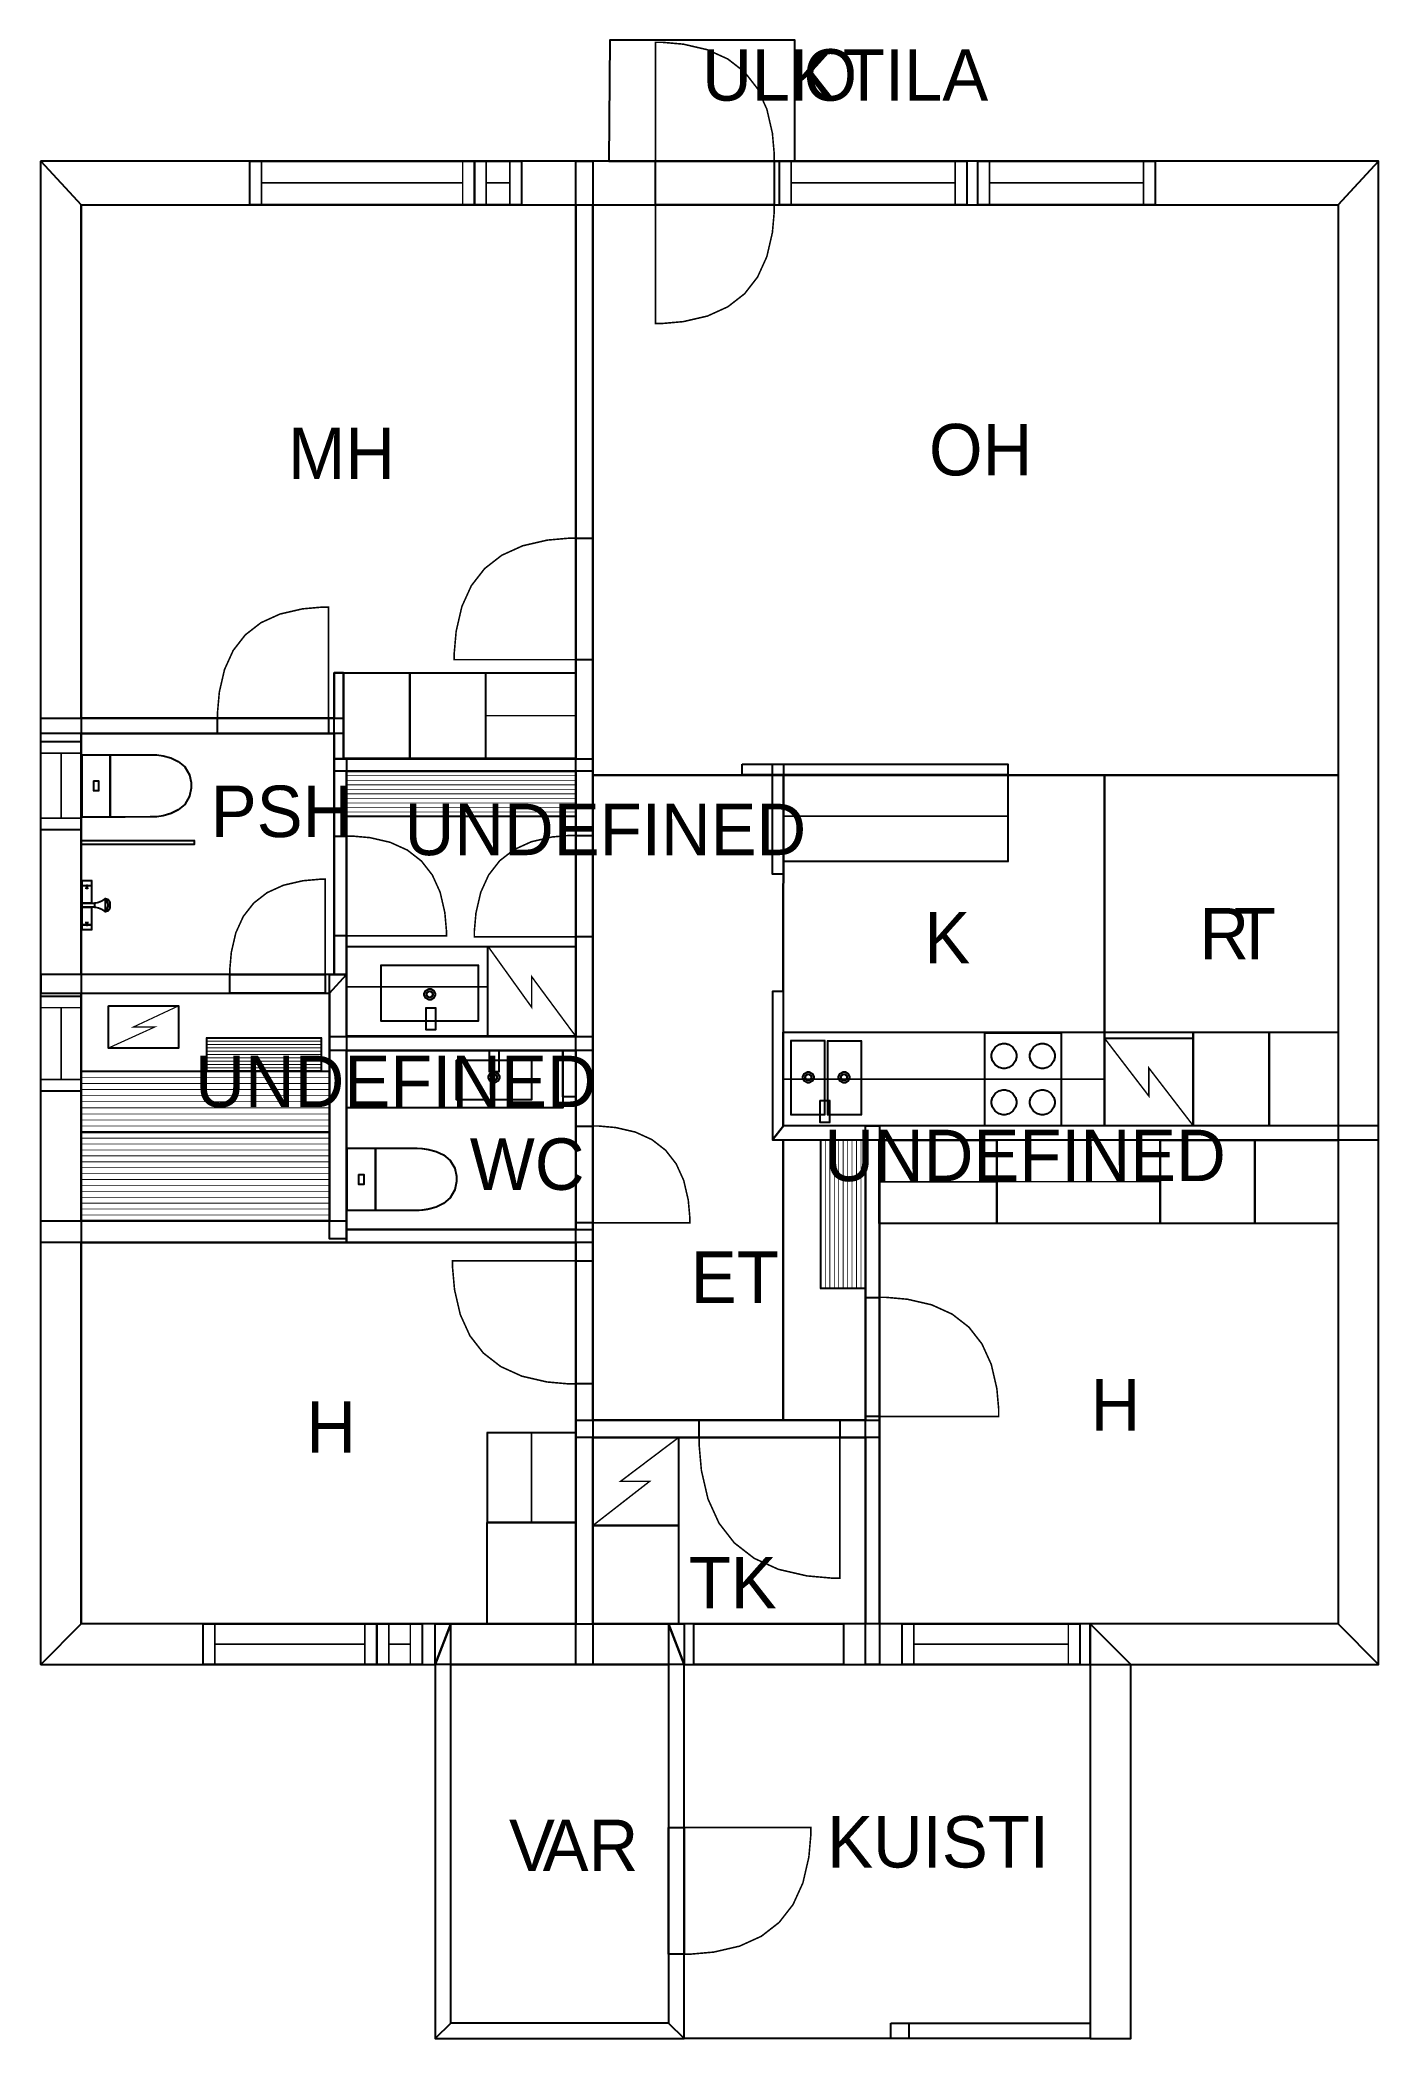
# Model space of a CAD drawing. Extents: x 0.5 to 9.4, y 0 to 13.4.
import ezdxf

# ---------------------------------------------------------------- set-up
doc = ezdxf.new("R2010")
doc.units = 0
doc.layers.get('0').update_dxf_attribs({"linetype": 'CONTINUOUS'})

msp = doc.modelspace()

# ---------------------------------------------------------------- texts
at = {"color": 0}
for s, p in [('ULK', (4.92403, 12.9498)), ('O', (5.60162, 12.9498)), ('TILA', (5.86394, 12.9498)), ('MH', (2.15851, 10.4213)), ('OH', (6.43921, 10.4463)), ('PSH', (1.64246, 8.0295)), ('UNDEFINED', (2.93742, 7.90871)), ('K', (6.40839, 7.18564)), ('R', (8.24543, 7.21165)), ('T', (8.47444, 7.21165)), ('UNDEFINED', (1.53831, 6.22532)), ('WC', (3.37249, 5.67261)), ('UNDEFINED', (5.73992, 5.73092)), ('ET', (4.84868, 4.91708)), ('H', (7.51865, 4.06399)), ('H', (2.28072, 3.91567)), ('TK', (4.83482, 2.87625)), ('KUISTI', (5.75871, 1.14481)), ('V', (3.63417, 1.12059)), ('AR', (3.85917, 1.12059))]:
    msp.add_text(s, height=0.34375, dxfattribs=at).set_placement(p)

# ---------------------------------------------------------------- linework, layer by layer
at = {"color": 0}
for points, const_width in [([(4.30154, 12.5462), (5.54324, 12.5462), (5.54324, 13.3542), (4.308, 13.3542), (4.30154, 12.5462)], 0.002083), ([(5.40571, 12.5462), (5.40571, 12.5927), (5.39328, 12.7322), (5.35612, 12.8933), (5.29411, 13.0297), (5.20736, 13.1413), (5.09576, 13.2281), (4.95942, 13.29), (4.79824, 13.3273), (4.65875, 13.3396), (4.61231, 13.3396), (4.61231, 12.5462), (5.40571, 12.5462)], 0.010417), ([(0.777994, 12.2545), (9.17117, 12.2545), (9.442, 12.5462), (0.507161, 12.5462), (0.777994, 12.2545)], 0.002083), ([(0.507161, 2.50211), (0.507161, 12.5462), (0.777994, 12.2545), (0.777994, 2.77294), (0.507161, 2.50211)], 0.002083), ([(1.9031, 12.5462), (3.4031, 12.5462), (3.4031, 12.2545), (1.9031, 12.2545), (1.9031, 12.5462)], 0.010417), ([(1.9031, 12.5462), (3.4031, 12.5462), (3.4031, 12.2545), (1.9031, 12.2545), (1.9031, 12.5462)], 0.010417), ([(3.4031, 12.5462), (3.71832, 12.5462), (3.71832, 12.2545), (3.4031, 12.2545), (3.4031, 12.5462)], 0.010417), ([(3.4031, 12.5462), (3.71832, 12.5462), (3.71832, 12.2545), (3.4031, 12.2545), (3.4031, 12.5462)], 0.010417), ([(4.08029, 12.5462), (4.19488, 12.5462), (4.19488, 2.50211), (4.08029, 2.50211), (4.08029, 12.5462)], 0.002083), ([(4.61231, 12.5462), (5.40571, 12.5462), (5.40571, 12.2545), (4.61231, 12.2545), (4.61231, 12.5462)], 0.010417), ([(4.61231, 12.5462), (5.40571, 12.5462), (5.40571, 12.2545), (4.61231, 12.2545), (4.61231, 12.5462)], 0.010417), ([(5.44092, 12.5462), (6.69249, 12.5462), (6.69249, 12.2545), (5.44092, 12.2545), (5.44092, 12.5462)], 0.010417), ([(5.44092, 12.5462), (6.69249, 12.5462), (6.69249, 12.2545), (5.44092, 12.2545), (5.44092, 12.5462)], 0.010417), ([(6.76519, 12.5462), (7.94917, 12.5462), (7.94917, 12.2545), (6.76519, 12.2545), (6.76519, 12.5462)], 0.010417), ([(6.76519, 12.5462), (7.94917, 12.5462), (7.94917, 12.2545), (6.76519, 12.2545), (6.76519, 12.5462)], 0.010417), ([(9.17117, 12.2545), (9.17117, 2.77294), (9.442, 2.50211), (9.442, 12.5462), (9.17117, 12.2545)], 0.002083), ([(5.40571, 12.2545), (5.40571, 12.2081), (5.39328, 12.0686), (5.35612, 11.9074), (5.29411, 11.7711), (5.20736, 11.6594), (5.09576, 11.5727), (4.95942, 11.5107), (4.79824, 11.4735), (4.65875, 11.4611), (4.61231, 11.4611), (4.61231, 12.2545), (5.40571, 12.2545)], 0.010417), ([(4.08029, 10.0264), (4.03271, 10.0264), (3.89003, 10.0137), (3.72521, 9.97569), (3.58567, 9.91228), (3.47157, 9.82351), (3.38276, 9.70936), (3.31939, 9.56988), (3.28131, 9.405), (3.26867, 9.26232), (3.26867, 9.21474), (4.08029, 9.21474), (4.08029, 10.0264)], 0.010417), ([(4.08029, 10.0264), (4.19488, 10.0264), (4.19488, 9.21474), (4.08029, 9.21474), (4.08029, 10.0264)], 0.010417), ([(4.08029, 10.0264), (4.19488, 10.0264), (4.19488, 9.21474), (4.08029, 9.21474), (4.08029, 10.0264)], 0.010417), ([(1.68804, 8.82503), (1.68804, 8.86849), (1.6996, 8.99869), (1.73432, 9.14925), (1.79221, 9.27658), (1.87326, 9.38075), (1.97743, 9.46181), (2.10476, 9.51969), (2.25532, 9.55442), (2.38553, 9.56597), (2.42899, 9.56597), (2.42899, 8.82503), (1.68804, 8.82503)], 0.010417), ([(2.46593, 9.12642), (2.52843, 9.12642), (2.52843, 8.55339), (2.46593, 8.55339), (2.46593, 9.12642)], 0.002083), ([(2.52843, 9.12744), (2.97271, 9.12744), (2.97271, 8.55404), (2.52843, 8.55404), (2.52843, 9.12744)], 0.010417), ([(2.97271, 9.12793), (3.47792, 9.12793), (3.47792, 8.55453), (2.97271, 8.55453), (2.97271, 9.12793)], 0.010417), ([(3.47851, 9.12771), (4.08029, 9.12771), (4.08029, 8.55388), (3.47851, 8.55388), (3.47851, 9.12771)], 0.010417), ([(0.507161, 8.82503), (2.52843, 8.82503), (2.52843, 8.72086), (0.507161, 8.72086), (0.507161, 8.82503)], 0.002083), ([(1.68804, 8.82503), (2.42899, 8.82503), (2.42899, 8.72086), (1.68804, 8.72086), (1.68804, 8.82503)], 0.010417), ([(1.68804, 8.82503), (2.42899, 8.82503), (2.42899, 8.72086), (1.68804, 8.72086), (1.68804, 8.82503)], 0.010417), ([(0.507161, 8.66775), (0.777994, 8.66775), (0.777994, 8.07775), (0.507161, 8.07775), (0.507161, 8.66775)], 0.010417), ([(0.507161, 8.66775), (0.777994, 8.66775), (0.777994, 8.07775), (0.507161, 8.07775), (0.507161, 8.66775)], 0.010417), ([(0.783203, 8.57954), (0.783203, 8.16297), (0.970486, 8.16297), (0.970486, 8.57954), (0.783203, 8.57954)], 0.010417), ([(1.23877, 8.57954), (1.23877, 8.57954), (1.25049, 8.57964), (1.28147, 8.57801), (1.3253, 8.57189), (1.37554, 8.55843), (1.42578, 8.53489), (1.46963, 8.49843), (1.5006, 8.44629), (1.51237, 8.39324), (1.51237, 8.37554), (1.51237, 8.35726), (1.5006, 8.3024), (1.46963, 8.24832), (1.42578, 8.2105), (1.37554, 8.18608), (1.3253, 8.1721), (1.28147, 8.16569), (1.25049, 8.16396), (1.23877, 8.16401), (1.23877, 8.16401), (0.970486, 8.16297), (0.970486, 8.57954), (1.23877, 8.57954)], 0.010417), ([(2.46593, 8.55339), (2.54926, 8.55339), (2.54926, 7.11068), (2.46593, 7.11068), (2.46593, 8.55339)], 0.002083), ([(2.46593, 8.55339), (4.19488, 8.55339), (4.19488, 8.47006), (2.46593, 8.47006), (2.46593, 8.55339)], 0.002083), ([(2.55176, 8.46989), (4.08029, 8.46989), (4.08029, 8.16704), (2.55176, 8.16704), (2.55176, 8.46989)], 0.010417), ([(5.19092, 8.51742), (6.9656, 8.51742), (6.9656, 8.4445), (5.19092, 8.4445), (5.19092, 8.51742)], 0.002083), ([(5.39458, 8.51742), (5.4675, 8.51742), (5.4675, 7.78131), (5.39458, 7.78131), (5.39458, 8.51742)], 0.002083), ([(5.46756, 8.44456), (6.96544, 8.44456), (6.96544, 7.86621), (5.46756, 7.86621), (5.46756, 8.44456)], 0.010417), ([(5.46756, 8.44422), (6.9661, 8.44422), (6.9661, 8.17003), (5.46756, 8.17003), (5.46756, 8.44422)], 0.010417), ([(0.861057, 8.40435), (0.861057, 8.33817), (0.892632, 8.33817), (0.892632, 8.40435), (0.861057, 8.40435)], 0.010417), ([(2.46593, 8.03618), (2.54926, 8.03618), (2.54926, 7.36942), (2.46593, 7.36942), (2.46593, 8.03618)], 0.010417), ([(2.46593, 8.03618), (2.54926, 8.03618), (2.54926, 7.36942), (2.46593, 7.36942), (2.46593, 8.03618)], 0.010417), ([(2.54926, 8.03618), (2.58832, 8.03618), (2.70551, 8.02576), (2.84093, 7.99451), (2.95557, 7.94243), (3.04932, 7.86951), (3.12224, 7.77576), (3.17432, 7.66114), (3.20557, 7.52572), (3.21604, 7.40853), (3.21604, 7.36942), (2.54926, 7.36942), (2.54926, 8.03618)], 0.010417), ([(4.08029, 8.04085), (4.04058, 8.04085), (3.9215, 8.03028), (3.7839, 7.99854), (3.66749, 7.94564), (3.57226, 7.87153), (3.49815, 7.77626), (3.44526, 7.65989), (3.41351, 7.52229), (3.40294, 7.40321), (3.40294, 7.3635), (4.08029, 7.3635), (4.08029, 8.04085)], 0.010417), ([(4.08029, 8.04085), (4.19488, 8.04085), (4.19488, 7.3635), (4.08029, 7.3635), (4.08029, 8.04085)], 0.010417), ([(4.08029, 8.04085), (4.19488, 8.04085), (4.19488, 7.3635), (4.08029, 7.3635), (4.08029, 8.04085)], 0.010417), ([(0.777994, 8.00678), (0.777994, 7.98074), (1.53125, 7.98074), (1.53125, 8.00678), (0.777994, 8.00678)], 0.010417), ([(0.777994, 8.00678), (0.777994, 7.98074), (1.53125, 7.98074), (1.53125, 8.00678), (0.777994, 8.00678)], 0.010417), ([(1.76981, 7.11068), (1.76981, 7.14806), (1.77974, 7.26004), (1.80957, 7.38943), (1.85938, 7.49892), (1.92904, 7.58849), (2.01861, 7.65815), (2.12815, 7.70796), (2.25754, 7.73779), (2.36951, 7.74772), (2.4069, 7.74772), (2.4069, 7.11068), (1.76981, 7.11068)], 0.010417), ([(0.783203, 7.73953), (0.783203, 7.7041), (0.846733, 7.7041), (0.846733, 7.73953), (0.783203, 7.73953)], 0.010417), ([(0.783203, 7.70514), (0.783203, 7.58849), (0.846733, 7.58849), (0.846733, 7.70514), (0.783203, 7.70514)], 0.010417), ([(0.815483, 7.7041), (0.814236, 7.7009), (0.810385, 7.69125), (0.809244, 7.68847), (0.809244, 7.68847), (0.810656, 7.68847), (0.814942, 7.68847), (0.819228, 7.68847), (0.820692, 7.68847), (0.820692, 7.68847), (0.820042, 7.69086), (0.816624, 7.70085), (0.815483, 7.7041)], 0.010417), ([(0.783203, 7.56033), (0.783203, 7.58849), (0.866536, 7.58849), (0.866536, 7.58149), (0.866536, 7.56565), (0.866536, 7.56033), (0.845703, 7.56033), (0.798828, 7.56033), (0.783203, 7.56033)], 0.010417), ([(0.783203, 7.56033), (0.783203, 7.44368), (0.846733, 7.44368), (0.846733, 7.56033), (0.783203, 7.56033)], 0.010417), ([(0.783203, 7.44368), (0.783203, 7.41038), (0.846733, 7.41038), (0.846733, 7.44368), (0.783203, 7.44368)], 0.010417), ([(0.815483, 7.44368), (0.814236, 7.44694), (0.810385, 7.4566), (0.809244, 7.45931), (0.809244, 7.45931), (0.810656, 7.45931), (0.814942, 7.45931), (0.819228, 7.45931), (0.820692, 7.45931), (0.820692, 7.45931), (0.820042, 7.45697), (0.816624, 7.447), (0.815483, 7.44368)], 0.010417), ([(2.54937, 7.29953), (4.08029, 7.29953), (4.08029, 6.69879), (2.54937, 6.69879), (2.54937, 7.29953)], 0.010417), ([(3.49333, 7.29889), (4.08018, 7.29889), (4.08018, 6.69819), (3.49333, 6.69819), (3.49333, 7.29889)], 0.009781), ([(2.54926, 7.11068), (0.507161, 7.11068), (0.507161, 6.98568), (2.43468, 6.98568), (2.54926, 7.11068)], 0.002083), ([(1.76981, 7.11068), (2.40679, 7.11068), (2.40679, 6.98568), (1.76981, 6.98568), (1.76981, 7.11068)], 0.010417), ([(1.76981, 7.11068), (2.40679, 7.11068), (2.40679, 6.98568), (1.76981, 6.98568), (1.76981, 7.11068)], 0.010417), ([(2.43468, 7.11068), (2.54926, 7.11068), (2.54926, 5.34597), (2.43468, 5.34597), (2.43468, 7.11068)], 0.002083), ([(2.78093, 7.17404), (3.42854, 7.17404), (3.42854, 6.80051), (2.78093, 6.80051), (2.78093, 7.17404)], 0.010417), ([(0.507161, 6.96767), (0.777994, 6.96767), (0.777994, 6.33094), (0.507161, 6.33094), (0.507161, 6.96767)], 0.010417), ([(0.507161, 6.96767), (0.777994, 6.96767), (0.777994, 6.33094), (0.507161, 6.33094), (0.507161, 6.96767)], 0.010417), ([(2.54926, 7.02974), (3.49229, 7.02974), (3.49229, 6.69911), (2.54926, 6.69911), (2.54926, 7.02974)], 0.010417), ([(3.06825, 6.97879), (3.06825, 6.98525), (3.07889, 7.00461), (3.09825, 7.01525), (3.10471, 7.01525), (3.11111, 7.01525), (3.13049, 7.00461), (3.14117, 6.98525), (3.14117, 6.97879), (3.14117, 6.97239), (3.13049, 6.95301), (3.11111, 6.94233), (3.10471, 6.94233), (3.09825, 6.94233), (3.07889, 6.95301), (3.06825, 6.97239), (3.06825, 6.97879)], 0.008333), ([(3.08388, 6.97879), (3.08388, 6.98247), (3.08996, 6.99354), (3.10101, 6.99962), (3.10471, 6.99962), (3.10835, 6.99962), (3.11942, 6.99354), (3.12554, 6.98247), (3.12554, 6.97879), (3.12554, 6.97515), (3.11942, 6.96408), (3.10835, 6.95796), (3.10471, 6.95796), (3.10101, 6.95796), (3.08996, 6.96408), (3.08388, 6.97515), (3.08388, 6.97879)], 0.008333), ([(5.39458, 6.99701), (5.39458, 6.00608), (5.4675, 6.09983), (5.4675, 6.99701), (5.39458, 6.99701)], 0.002083), ([(0.959093, 6.90175), (1.4274, 6.90175), (1.4274, 6.62011), (0.959093, 6.62011), (0.959093, 6.90175)], 0.007805), ([(3.08106, 6.88861), (3.14356, 6.88861), (3.14356, 6.74278), (3.08106, 6.74278), (3.08106, 6.88861)], 0.010417), ([(1.61654, 6.68864), (2.38081, 6.68864), (2.38081, 6.46522), (1.61654, 6.46522), (1.61654, 6.68864)], 0.010417), ([(2.43468, 6.69797), (4.19488, 6.69797), (4.19488, 6.60422), (2.43468, 6.60422), (2.43468, 6.69797)], 0.002083), ([(5.46576, 6.72515), (7.61046, 6.72515), (7.61046, 6.10015), (5.46576, 6.10015), (5.46576, 6.72515)], 0.010417), ([(6.81239, 6.72276), (7.32264, 6.72276), (7.32264, 6.10118), (6.81239, 6.10118), (6.81239, 6.72276)], 0.010417), ([(7.6104, 6.72532), (8.20443, 6.72532), (8.20443, 6.10032), (7.6104, 6.10032), (7.6104, 6.72532)], 0.0099), ([(7.6104, 6.72532), (8.20443, 6.72532), (8.20443, 6.68365), (7.6104, 6.68365), (7.6104, 6.72532)], 0.0099), ([(8.20438, 6.72547), (8.71158, 6.72547), (8.71158, 6.10047), (8.20438, 6.10047), (8.20438, 6.72547)], 0.010417), ([(8.71153, 6.72547), (9.17111, 6.72547), (9.17111, 6.10047), (8.71153, 6.10047), (8.71153, 6.72547)], 0.010417), ([(2.54926, 6.60422), (3.99289, 6.60422), (3.99289, 6.22097), (2.54926, 6.22097), (2.54926, 6.60422)], 0.010417), ([(3.50418, 6.60667), (3.56668, 6.60667), (3.56668, 6.46083), (3.50418, 6.46083), (3.50418, 6.60667)], 0.010417), ([(3.99283, 6.60628), (4.08029, 6.60628), (4.08029, 6.29443), (3.99283, 6.29443), (3.99283, 6.60628)], 0.008745), ([(5.51796, 6.67031), (5.74056, 6.67031), (5.74056, 6.17383), (5.51796, 6.17383), (5.51796, 6.67031)], 0.010417), ([(5.764, 6.66911), (5.9866, 6.66911), (5.9866, 6.17279), (5.764, 6.17279), (5.764, 6.66911)], 0.010417), ([(6.85726, 6.56771), (6.85726, 6.57585), (6.86376, 6.60021), (6.88167, 6.62668), (6.90815, 6.64453), (6.93246, 6.65104), (6.9406, 6.65104), (6.94868, 6.65104), (6.97299, 6.64453), (6.99951, 6.62668), (7.01736, 6.60021), (7.02393, 6.57585), (7.02393, 6.56771), (7.02393, 6.55963), (7.01736, 6.53532), (6.99951, 6.50879), (6.97299, 6.49094), (6.94868, 6.48438), (6.9406, 6.48438), (6.93246, 6.48438), (6.90815, 6.49094), (6.88167, 6.50879), (6.86376, 6.53532), (6.85726, 6.55963), (6.85726, 6.56771)], 0.010417), ([(7.11361, 6.56771), (7.11361, 6.57585), (7.12011, 6.60021), (7.13803, 6.62668), (7.1645, 6.64453), (7.18881, 6.65104), (7.19694, 6.65104), (7.20503, 6.65104), (7.22939, 6.64453), (7.25586, 6.62668), (7.27371, 6.60021), (7.28028, 6.57585), (7.28028, 6.56771), (7.28028, 6.55963), (7.27371, 6.53532), (7.25586, 6.50879), (7.22939, 6.49094), (7.20503, 6.48438), (7.19694, 6.48438), (7.18881, 6.48438), (7.1645, 6.49094), (7.13803, 6.50879), (7.12011, 6.53532), (7.11361, 6.55963), (7.11361, 6.56771)], 0.010417), ([(0.776964, 6.4649), (2.43468, 6.4649), (2.43468, 6.058), (0.776964, 6.058), (0.776964, 6.4649)], 0.010417), ([(3.28467, 6.53907), (3.78353, 6.53907), (3.78353, 6.27436), (3.28467, 6.27436), (3.28467, 6.53907)], 0.010417), ([(3.57053, 6.42481), (3.57053, 6.4184), (3.55985, 6.39903), (3.54047, 6.38835), (3.53407, 6.38835), (3.52761, 6.38835), (3.50825, 6.39903), (3.49761, 6.4184), (3.49761, 6.42481), (3.49761, 6.43126), (3.50825, 6.45063), (3.52761, 6.46126), (3.53407, 6.46126), (3.54047, 6.46126), (3.55985, 6.45063), (3.57053, 6.43126), (3.57053, 6.42481)], 0.008333), ([(3.5549, 6.42481), (3.5549, 6.42117), (3.54878, 6.4101), (3.53771, 6.40397), (3.53407, 6.40397), (3.53039, 6.40397), (3.51932, 6.4101), (3.51324, 6.42117), (3.51324, 6.42481), (3.51324, 6.4285), (3.51932, 6.43956), (3.53039, 6.44564), (3.53407, 6.44564), (3.53771, 6.44564), (3.54878, 6.43956), (3.5549, 6.4285), (3.5549, 6.42481)], 0.008333), ([(5.46576, 6.41265), (7.60986, 6.41265), (7.60986, 6.10015), (5.46576, 6.10015), (5.46576, 6.41265)], 0.010417), ([(5.59711, 6.42453), (5.59711, 6.43099), (5.60775, 6.45036), (5.62711, 6.46099), (5.63357, 6.46099), (5.63997, 6.46099), (5.65935, 6.45036), (5.67003, 6.43099), (5.67003, 6.42453), (5.67003, 6.41813), (5.65935, 6.39876), (5.63997, 6.38807), (5.63357, 6.38807), (5.62711, 6.38807), (5.60775, 6.39876), (5.59711, 6.41813), (5.59711, 6.42453)], 0.008333), ([(5.61274, 6.42453), (5.61274, 6.42822), (5.61882, 6.43929), (5.62989, 6.44536), (5.63357, 6.44536), (5.63721, 6.44536), (5.64828, 6.43929), (5.6544, 6.42822), (5.6544, 6.42453), (5.6544, 6.4209), (5.64828, 6.40983), (5.63721, 6.40369), (5.63357, 6.40369), (5.62989, 6.40369), (5.61882, 6.40983), (5.61274, 6.4209), (5.61274, 6.42453)], 0.008333), ([(5.83535, 6.42453), (5.83535, 6.43099), (5.84597, 6.45036), (5.86535, 6.46099), (5.87181, 6.46099), (5.87819, 6.46099), (5.89757, 6.45036), (5.90826, 6.43099), (5.90826, 6.42453), (5.90826, 6.41813), (5.89757, 6.39876), (5.87819, 6.38807), (5.87181, 6.38807), (5.86535, 6.38807), (5.84597, 6.39876), (5.83535, 6.41813), (5.83535, 6.42453)], 0.008333), ([(5.85097, 6.42453), (5.85097, 6.42822), (5.85704, 6.43929), (5.86811, 6.44536), (5.87181, 6.44536), (5.87543, 6.44536), (5.8865, 6.43929), (5.89264, 6.42822), (5.89264, 6.42453), (5.89264, 6.4209), (5.8865, 6.40983), (5.87543, 6.40369), (5.87181, 6.40369), (5.86811, 6.40369), (5.85704, 6.40983), (5.85097, 6.4209), (5.85097, 6.42453)], 0.008333), ([(6.85726, 6.2576), (6.85726, 6.26574), (6.86376, 6.29004), (6.88167, 6.31651), (6.90815, 6.33442), (6.93246, 6.34093), (6.9406, 6.34093), (6.94868, 6.34093), (6.97299, 6.33442), (6.99951, 6.31651), (7.01736, 6.29004), (7.02393, 6.26574), (7.02393, 6.2576), (7.02393, 6.24951), (7.01736, 6.22515), (6.99951, 6.19868), (6.97299, 6.18083), (6.94868, 6.17426), (6.9406, 6.17426), (6.93246, 6.17426), (6.90815, 6.18083), (6.88167, 6.19868), (6.86376, 6.22515), (6.85726, 6.24951), (6.85726, 6.2576)], 0.010417), ([(7.11361, 6.2576), (7.11361, 6.26574), (7.12011, 6.29004), (7.13803, 6.31651), (7.1645, 6.33442), (7.18881, 6.34093), (7.19694, 6.34093), (7.20503, 6.34093), (7.22939, 6.33442), (7.25586, 6.31651), (7.27371, 6.29004), (7.28028, 6.26574), (7.28028, 6.2576), (7.28028, 6.24951), (7.27371, 6.22515), (7.25586, 6.19868), (7.22939, 6.18083), (7.20503, 6.17426), (7.19694, 6.17426), (7.18881, 6.17426), (7.1645, 6.18083), (7.13803, 6.19868), (7.12011, 6.22515), (7.11361, 6.24951), (7.11361, 6.2576)], 0.010417), ([(5.71317, 6.26904), (5.77567, 6.26904), (5.77567, 6.12321), (5.71317, 6.12321), (5.71317, 6.26904)], 0.010417), ([(0.776964, 6.05772), (2.43468, 6.05772), (2.43468, 5.465), (0.776964, 5.465), (0.776964, 6.05772)], 0.010417), ([(4.08029, 6.09901), (4.19488, 6.09901), (4.19488, 5.45221), (4.08029, 5.45221), (4.08029, 6.09901)], 0.010417), ([(4.08029, 6.09901), (4.19488, 6.09901), (4.19488, 5.45221), (4.08029, 5.45221), (4.08029, 6.09901)], 0.010417), ([(4.19488, 6.09901), (4.23275, 6.09901), (4.34646, 6.08892), (4.47781, 6.0586), (4.58897, 6.00808), (4.67996, 5.93733), (4.75071, 5.84636), (4.80122, 5.73519), (4.83154, 5.60385), (4.84169, 5.49013), (4.84169, 5.45221), (4.19488, 5.45221), (4.19488, 6.09901)], 0.010417), ([(5.39458, 6.00608), (9.442, 6.00608), (9.442, 6.09983), (5.4675, 6.09983), (5.39458, 6.00608)], 0.002083), ([(5.71733, 6.00608), (5.71733, 5.01351), (6.01411, 5.01351), (6.01411, 6.00608), (5.71733, 6.00608)], 0.010417), ([(6.01508, 6.09983), (6.10883, 6.09983), (6.10883, 2.50211), (6.01508, 2.50211), (6.01508, 6.09983)], 0.002083), ([(6.10736, 6.00526), (6.89133, 6.00526), (6.89133, 5.44775), (6.10736, 5.44775), (6.10736, 6.00526)], 0.010417), ([(6.89133, 6.00575), (7.98318, 6.00575), (7.98318, 5.44824), (6.89133, 5.44824), (6.89133, 6.00575)], 0.010417), ([(2.55447, 5.95014), (2.55447, 5.53358), (2.74175, 5.53358), (2.74175, 5.95014), (2.55447, 5.95014)], 0.010417), ([(3.01004, 5.95014), (3.01004, 5.95014), (3.02175, 5.95025), (3.05274, 5.94862), (3.09657, 5.94249), (3.14681, 5.9291), (3.19706, 5.90554), (3.24089, 5.86908), (3.27186, 5.81689), (3.28364, 5.76383), (3.28364, 5.74615), (3.28364, 5.72786), (3.27186, 5.67301), (3.24089, 5.61893), (3.19706, 5.58111), (3.14681, 5.55669), (3.09657, 5.54269), (3.05274, 5.53629), (3.02175, 5.53456), (3.01004, 5.53461), (3.01004, 5.53461), (2.74175, 5.53358), (2.74175, 5.95014), (3.01004, 5.95014)], 0.010417), ([(7.98318, 6.00493), (8.61572, 6.00493), (8.61572, 5.44743), (7.98318, 5.44743), (7.98318, 6.00493)], 0.010417), ([(8.61572, 6.00493), (9.17111, 6.00493), (9.17111, 5.44743), (8.61572, 5.44743), (8.61572, 6.00493)], 0.010417), ([(2.63232, 5.77496), (2.63232, 5.70876), (2.6639, 5.70876), (2.6639, 5.77496), (2.63232, 5.77496)], 0.010417), ([(0.507161, 5.46506), (2.54926, 5.46506), (2.54926, 5.32129), (0.507161, 5.32129), (0.507161, 5.46506)], 0.002083), ([(2.54926, 5.40668), (4.19488, 5.40668), (4.19488, 5.32129), (2.54926, 5.32129), (2.54926, 5.40668)], 0.002083), ([(4.08029, 4.37619), (4.03207, 4.37619), (3.88743, 4.38906), (3.72032, 4.42763), (3.57889, 4.49192), (3.46317, 4.58192), (3.37315, 4.69764), (3.30886, 4.83903), (3.27029, 5.00618), (3.25749, 5.15082), (3.25749, 5.199), (4.08029, 5.199), (4.08029, 4.37619)], 0.010417), ([(4.08029, 5.199), (4.19488, 5.199), (4.19488, 4.37619), (4.08029, 4.37619), (4.08029, 5.199)], 0.010417), ([(4.08029, 5.199), (4.19488, 5.199), (4.19488, 4.37619), (4.08029, 4.37619), (4.08029, 5.199)], 0.010417), ([(6.01508, 4.9541), (6.10883, 4.9541), (6.10883, 4.15804), (6.01508, 4.15804), (6.01508, 4.9541)], 0.010417), ([(6.01508, 4.9541), (6.10883, 4.9541), (6.10883, 4.15804), (6.01508, 4.15804), (6.01508, 4.9541)], 0.010417), ([(6.10883, 4.9541), (6.15543, 4.9541), (6.29536, 4.94168), (6.45703, 4.9044), (6.59386, 4.84218), (6.70578, 4.75515), (6.79281, 4.64324), (6.85504, 4.5064), (6.89231, 4.34472), (6.90479, 4.20481), (6.90479, 4.15815), (6.10883, 4.15815), (6.10883, 4.9541)], 0.010417), ([(3.48958, 4.0524), (3.48958, 3.45042), (4.07949, 3.45042), (4.07949, 4.0524), (3.48958, 4.0524)], 0.010417), ([(4.08029, 4.13276), (6.10883, 4.13276), (6.10883, 4.01818), (4.08029, 4.01818), (4.08029, 4.13276)], 0.002083), ([(4.19521, 4.01856), (4.19521, 3.4305), (4.76633, 3.4305), (4.76633, 4.01856), (4.19521, 4.01856)], 0.009801), ([(4.90446, 4.13276), (5.84407, 4.13276), (5.84407, 4.01818), (4.90446, 4.01818), (4.90446, 4.13276)], 0.010417), ([(4.90446, 4.13276), (5.84407, 4.13276), (5.84407, 4.01818), (4.90446, 4.01818), (4.90446, 4.13276)], 0.010417), ([(4.90446, 4.01818), (4.90446, 3.96317), (4.91911, 3.79796), (4.96317, 3.6071), (5.03657, 3.44564), (5.13932, 3.31347), (5.27149, 3.21072), (5.43294, 3.13732), (5.62381, 3.09326), (5.78901, 3.07856), (5.84407, 3.07856), (5.84407, 4.01818), (4.90446, 4.01818)], 0.010417), ([(3.48904, 3.45042), (3.48904, 2.77294), (4.07801, 2.77294), (4.07801, 3.45042), (3.48904, 3.45042)], 0.010417), ([(4.19488, 3.43056), (4.19488, 2.77294), (4.76594, 2.77294), (4.76594, 3.43056), (4.19488, 3.43056)], 0.010417), ([(3.24511, 2.77294), (0.777994, 2.77294), (0.507161, 2.50211), (3.14094, 2.50211), (3.24511, 2.77294)], 0.002083), ([(1.59196, 2.77294), (2.74968, 2.77294), (2.74968, 2.50211), (1.59196, 2.50211), (1.59196, 2.77294)], 0.010417), ([(1.59196, 2.77294), (2.74968, 2.77294), (2.74968, 2.50211), (1.59196, 2.50211), (1.59196, 2.77294)], 0.010417), ([(2.75282, 2.77294), (3.05322, 2.77294), (3.05322, 2.50211), (2.75282, 2.50211), (2.75282, 2.77294)], 0.010417), ([(2.75282, 2.77294), (3.05322, 2.77294), (3.05322, 2.50211), (2.75282, 2.50211), (2.75282, 2.77294)], 0.010417), ([(3.14094, 2.50211), (3.14094, 0.001519), (3.24511, 0.105686), (3.24511, 2.77294), (3.14094, 2.50211)], 0.002083), ([(3.14094, 2.77294), (4.80425, 2.77294), (4.80425, 2.50211), (3.14094, 2.50211), (3.14094, 2.77294)], 0.002083), ([(7.51654, 2.77294), (4.70008, 2.77294), (4.80425, 2.50211), (7.51654, 2.50211), (7.51654, 2.77294)], 0.002083), ([(4.80425, 0.001519), (4.80425, 2.50211), (4.70008, 2.77294), (4.70008, 0.105686), (4.80425, 0.001519)], 0.002083), ([(4.86751, 2.77294), (5.86729, 2.77294), (5.86729, 2.50211), (4.86751, 2.50211), (4.86751, 2.77294)], 0.010417), ([(6.25928, 2.77294), (7.4476, 2.77294), (7.4476, 2.50211), (6.25928, 2.50211), (6.25928, 2.77294)], 0.010417), ([(6.25928, 2.77294), (7.4476, 2.77294), (7.4476, 2.50211), (6.25928, 2.50211), (6.25928, 2.77294)], 0.010417), ([(7.51654, 2.77294), (7.51654, 0.001519), (7.78737, 0.001519), (7.78737, 2.50211), (7.51654, 2.77294)], 0.002083), ([(9.17117, 2.77294), (7.51654, 2.77294), (7.51654, 2.50211), (9.442, 2.50211), (9.17117, 2.77294)], 0.002083), ([(4.80425, 2.50211), (7.51654, 2.50211), (7.51654, 0.001519), (4.80425, 0.001519), (4.80425, 2.50211)], 0.002083), ([(4.70008, 1.41243), (4.80425, 1.41243), (4.80425, 0.566678), (4.70008, 0.566678), (4.70008, 1.41243)], 0.010417), ([(4.70008, 1.41243), (4.80425, 1.41243), (4.80425, 0.566678), (4.70008, 0.566678), (4.70008, 1.41243)], 0.010417), ([(4.80425, 0.566678), (4.85379, 0.566678), (5.00244, 0.579915), (5.17426, 0.619575), (5.31961, 0.685656), (5.43853, 0.778157), (5.53103, 0.897081), (5.59711, 1.04248), (5.63678, 1.21425), (5.65001, 1.3629), (5.65001, 1.41243), (4.80425, 1.41243), (4.80425, 0.566678)], 0.010417), ([(3.14094, 0.001519), (4.80425, 0.001519), (4.70008, 0.105686), (3.24511, 0.105686), (3.14094, 0.001519)], 0.002083), ([(6.18332, 0.105686), (7.51654, 0.105686), (7.51654, 0.001519), (6.18332, 0.001519), (6.18332, 0.105686)], 0.002083)]:
    msp.add_lwpolyline(points, close=True, dxfattribs=dict(at, const_width=const_width))
at = {"color": 7}
for points in [[(4.30154, 12.5462), (5.54324, 12.5462), (5.54324, 13.3542), (4.308, 13.3542), (4.30154, 12.5462)], [(1.9031, 12.5462), (3.4031, 12.5462), (3.4031, 12.2545), (1.9031, 12.2545), (1.9031, 12.5462)], [(1.9031, 12.5462), (3.4031, 12.5462), (3.4031, 12.2545), (1.9031, 12.2545), (1.9031, 12.5462)], [(3.4031, 12.5462), (3.71832, 12.5462), (3.71832, 12.2545), (3.4031, 12.2545), (3.4031, 12.5462)], [(3.4031, 12.5462), (3.71832, 12.5462), (3.71832, 12.2545), (3.4031, 12.2545), (3.4031, 12.5462)], [(4.61231, 12.5462), (5.40571, 12.5462), (5.40571, 12.2545), (4.61231, 12.2545), (4.61231, 12.5462)], [(4.61231, 12.5462), (5.40571, 12.5462), (5.40571, 12.2545), (4.61231, 12.2545), (4.61231, 12.5462)], [(5.44092, 12.5462), (6.69249, 12.5462), (6.69249, 12.2545), (5.44092, 12.2545), (5.44092, 12.5462)], [(5.44092, 12.5462), (6.69249, 12.5462), (6.69249, 12.2545), (5.44092, 12.2545), (5.44092, 12.5462)], [(6.76519, 12.5462), (7.94917, 12.5462), (7.94917, 12.2545), (6.76519, 12.2545), (6.76519, 12.5462)], [(6.76519, 12.5462), (7.94917, 12.5462), (7.94917, 12.2545), (6.76519, 12.2545), (6.76519, 12.5462)], [(4.08029, 8.55339), (2.52843, 8.55339), (2.52843, 9.12642), (2.46593, 9.12642), (2.46593, 8.82503), (0.777994, 8.82503), (0.777994, 12.2545), (4.08029, 12.2545), (4.08029, 8.55339)], [(4.19488, 12.2545), (9.17117, 12.2545), (9.17117, 8.44422), (4.19488, 8.44422), (4.19488, 12.2545)], [(4.08029, 10.0264), (4.19488, 10.0264), (4.19488, 9.21474), (4.08029, 9.21474), (4.08029, 10.0264)], [(4.08029, 10.0264), (4.19488, 10.0264), (4.19488, 9.21474), (4.08029, 9.21474), (4.08029, 10.0264)], [(2.52843, 9.12744), (2.97271, 9.12744), (2.97271, 8.55404), (2.52843, 8.55404), (2.52843, 9.12744)], [(2.97271, 9.12793), (3.47792, 9.12793), (3.47792, 8.55453), (2.97271, 8.55453), (2.97271, 9.12793)], [(3.47851, 9.12771), (4.08029, 9.12771), (4.08029, 8.55388), (3.47851, 8.55388), (3.47851, 9.12771)], [(1.68804, 8.82503), (2.42899, 8.82503), (2.42899, 8.72086), (1.68804, 8.72086), (1.68804, 8.82503)], [(1.68804, 8.82503), (2.42899, 8.82503), (2.42899, 8.72086), (1.68804, 8.72086), (1.68804, 8.82503)], [(0.777994, 8.72086), (2.46593, 8.72086), (2.46593, 7.11068), (0.777994, 7.11068), (0.777994, 8.72086)], [(0.507161, 8.66775), (0.777994, 8.66775), (0.777994, 8.07775), (0.507161, 8.07775), (0.507161, 8.66775)], [(0.507161, 8.66775), (0.777994, 8.66775), (0.777994, 8.07775), (0.507161, 8.07775), (0.507161, 8.66775)], [(0.783203, 8.57954), (0.970486, 8.57954), (0.970486, 8.16297), (0.783203, 8.16297), (0.783203, 8.57954)], [(1.23877, 8.57954), (1.23877, 8.57954), (1.25049, 8.57964), (1.28147, 8.57801), (1.3253, 8.57189), (1.37554, 8.55843), (1.42578, 8.53489), (1.46963, 8.49843), (1.5006, 8.44629), (1.51237, 8.39324), (1.51237, 8.37554), (1.51237, 8.35726), (1.5006, 8.3024), (1.46963, 8.24832), (1.42578, 8.2105), (1.37554, 8.18608), (1.3253, 8.1721), (1.28147, 8.16569), (1.25049, 8.16396), (1.23877, 8.16401), (1.23877, 8.16401), (0.970486, 8.16297), (0.970486, 8.57954), (1.23877, 8.57954)], [(4.08029, 6.69797), (2.54926, 6.69797), (2.55208, 7.10764), (2.54926, 7.11068), (2.54926, 8.47006), (4.08029, 8.47006), (4.08029, 6.69797)], [(2.55176, 8.46989), (4.08029, 8.46989), (4.08029, 8.16704), (2.55176, 8.16704), (2.55176, 8.46989)], [(5.46479, 6.99701), (5.39458, 6.99701), (5.39458, 6.00608), (5.46479, 6.00608), (5.46479, 4.13276), (4.19488, 4.13276), (4.19488, 8.44422), (5.4675, 8.44422), (5.46479, 6.99701)], [(7.6104, 6.09983), (5.4675, 6.09983), (5.4675, 6.99701), (5.46479, 6.99701), (5.4675, 8.44422), (7.6104, 8.44422), (7.6104, 6.09983)], [(5.46756, 8.44456), (6.96544, 8.44456), (6.96544, 7.86621), (5.46756, 7.86621), (5.46756, 8.44456)], [(7.6104, 8.44422), (9.17117, 8.44422), (9.17117, 6.09983), (7.6104, 6.09983), (7.6104, 8.44422)], [(0.861057, 8.40435), (0.892632, 8.40435), (0.892632, 8.33817), (0.861057, 8.33817), (0.861057, 8.40435)], [(2.46593, 8.03618), (2.54926, 8.03618), (2.54926, 7.36942), (2.46593, 7.36942), (2.46593, 8.03618)], [(2.46593, 8.03618), (2.54926, 8.03618), (2.54926, 7.36942), (2.46593, 7.36942), (2.46593, 8.03618)], [(4.08029, 8.04085), (4.19488, 8.04085), (4.19488, 7.3635), (4.08029, 7.3635), (4.08029, 8.04085)], [(4.08029, 8.04085), (4.19488, 8.04085), (4.19488, 7.3635), (4.08029, 7.3635), (4.08029, 8.04085)], [(0.777994, 8.00678), (1.53125, 8.00678), (1.53125, 7.98074), (0.777994, 7.98074), (0.777994, 8.00678)], [(0.777994, 8.00678), (1.53125, 8.00678), (1.53125, 7.98074), (0.777994, 7.98074), (0.777994, 8.00678)], [(0.783203, 7.73953), (0.846733, 7.73953), (0.846733, 7.7041), (0.783203, 7.7041), (0.783203, 7.73953)], [(0.783203, 7.70514), (0.846733, 7.70514), (0.846733, 7.58849), (0.783203, 7.58849), (0.783203, 7.70514)], [(0.815483, 7.7041), (0.814236, 7.7009), (0.810385, 7.69125), (0.809244, 7.68847), (0.809244, 7.68847), (0.810656, 7.68847), (0.814942, 7.68847), (0.819228, 7.68847), (0.820692, 7.68847), (0.820692, 7.68847), (0.820042, 7.69086), (0.816624, 7.70085), (0.815483, 7.7041)], [(0.866536, 7.56033), (0.872831, 7.56033), (0.891764, 7.55675), (0.914171, 7.54682), (0.918619, 7.54368), (0.920139, 7.54264), (0.934733, 7.5325), (0.936307, 7.53222), (0.939128, 7.53174), (0.955675, 7.53592), (0.968587, 7.55257), (0.969672, 7.55826), (0.969889, 7.55957), (0.970703, 7.57112), (0.970703, 7.57493), (0.970703, 7.57389), (0.970703, 7.57807), (0.969889, 7.58925), (0.969672, 7.59056), (0.968587, 7.59631), (0.955675, 7.61301), (0.939128, 7.61714), (0.936307, 7.6166), (0.934733, 7.61638), (0.920139, 7.60622), (0.918619, 7.60514), (0.914171, 7.60206), (0.891764, 7.59218), (0.872831, 7.58849), (0.866536, 7.58849)], [(0.937337, 7.53222), (0.937825, 7.5325), (0.948025, 7.54432), (0.95714, 7.56808), (0.95714, 7.57596), (0.956868, 7.58225), (0.947646, 7.60493), (0.937825, 7.6161), (0.937337, 7.6166)], [(0.783203, 7.56033), (0.783203, 7.58849), (0.866536, 7.58849), (0.866536, 7.58149), (0.866536, 7.56565), (0.866536, 7.56033), (0.845703, 7.56033), (0.798828, 7.56033), (0.783203, 7.56033)], [(0.783203, 7.56033), (0.846733, 7.56033), (0.846733, 7.44368), (0.783203, 7.44368), (0.783203, 7.56033)], [(0.783203, 7.44368), (0.846733, 7.44368), (0.846733, 7.41038), (0.783203, 7.41038), (0.783203, 7.44368)], [(0.815483, 7.44368), (0.814236, 7.44694), (0.810385, 7.4566), (0.809244, 7.45931), (0.809244, 7.45931), (0.810656, 7.45931), (0.814942, 7.45931), (0.819228, 7.45931), (0.820692, 7.45931), (0.820692, 7.45931), (0.820042, 7.45697), (0.816624, 7.447), (0.815483, 7.44368)], [(2.54937, 7.29953), (4.08029, 7.29953), (4.08029, 6.69879), (2.54937, 6.69879), (2.54937, 7.29953)], [(3.49333, 7.29889), (4.08018, 7.29889), (4.08018, 6.69819), (3.49333, 6.69819), (3.49333, 7.29889)], [(1.76981, 7.11068), (2.40679, 7.11068), (2.40679, 6.98568), (1.76981, 6.98568), (1.76981, 7.11068)], [(1.76981, 7.11068), (2.40679, 7.11068), (2.40679, 6.98568), (1.76981, 6.98568), (1.76981, 7.11068)], [(2.78093, 7.17404), (3.42854, 7.17404), (3.42854, 6.80051), (2.78093, 6.80051), (2.78093, 7.17404)], [(0.507161, 6.96767), (0.777994, 6.96767), (0.777994, 6.33094), (0.507161, 6.33094), (0.507161, 6.96767)], [(0.507161, 6.96767), (0.777994, 6.96767), (0.777994, 6.33094), (0.507161, 6.33094), (0.507161, 6.96767)], [(0.777994, 6.98568), (2.43468, 6.98568), (2.43468, 5.46506), (0.777994, 5.46506), (0.777994, 6.98568)], [(3.06825, 6.97879), (3.06825, 6.98525), (3.07889, 7.00461), (3.09825, 7.01525), (3.10471, 7.01525), (3.11111, 7.01525), (3.13049, 7.00461), (3.14117, 6.98525), (3.14117, 6.97879), (3.14117, 6.97239), (3.13049, 6.95301), (3.11111, 6.94233), (3.10471, 6.94233), (3.09825, 6.94233), (3.07889, 6.95301), (3.06825, 6.97239), (3.06825, 6.97879)], [(3.08388, 6.97879), (3.08388, 6.98247), (3.08996, 6.99354), (3.10101, 6.99962), (3.10471, 6.99962), (3.10835, 6.99962), (3.11942, 6.99354), (3.12554, 6.98247), (3.12554, 6.97879), (3.12554, 6.97515), (3.11942, 6.96408), (3.10835, 6.95796), (3.10471, 6.95796), (3.10101, 6.95796), (3.08996, 6.96408), (3.08388, 6.97515), (3.08388, 6.97879)], [(0.959093, 6.90175), (1.4274, 6.90175), (1.4274, 6.62011), (0.959093, 6.62011), (0.959093, 6.90175)], [(3.08106, 6.88861), (3.14356, 6.88861), (3.14356, 6.74278), (3.08106, 6.74278), (3.08106, 6.88861)], [(1.61654, 6.68864), (2.38081, 6.68864), (2.38081, 6.46522), (1.61654, 6.46522), (1.61654, 6.68864)], [(5.46576, 6.72515), (7.61046, 6.72515), (7.61046, 6.10015), (5.46576, 6.10015), (5.46576, 6.72515)], [(6.81239, 6.72276), (7.32264, 6.72276), (7.32264, 6.10118), (6.81239, 6.10118), (6.81239, 6.72276)], [(7.6104, 6.72532), (8.20443, 6.72532), (8.20443, 6.10032), (7.6104, 6.10032), (7.6104, 6.72532)], [(7.6104, 6.72532), (8.20443, 6.72532), (8.20443, 6.68365), (7.6104, 6.68365), (7.6104, 6.72532)], [(8.20438, 6.72547), (8.71158, 6.72547), (8.71158, 6.10047), (8.20438, 6.10047), (8.20438, 6.72547)], [(8.71153, 6.72547), (9.17111, 6.72547), (9.17111, 6.10047), (8.71153, 6.10047), (8.71153, 6.72547)], [(2.54926, 6.60422), (4.08029, 6.60422), (4.08029, 5.40668), (2.54926, 5.40668), (2.54926, 6.60422)], [(2.54926, 6.60422), (3.99289, 6.60422), (3.99289, 6.22097), (2.54926, 6.22097), (2.54926, 6.60422)], [(3.50418, 6.60667), (3.56668, 6.60667), (3.56668, 6.46083), (3.50418, 6.46083), (3.50418, 6.60667)], [(3.99283, 6.60628), (4.08029, 6.60628), (4.08029, 6.29443), (3.99283, 6.29443), (3.99283, 6.60628)], [(5.51796, 6.67031), (5.74056, 6.67031), (5.74056, 6.17383), (5.51796, 6.17383), (5.51796, 6.67031)], [(5.764, 6.66911), (5.9866, 6.66911), (5.9866, 6.17279), (5.764, 6.17279), (5.764, 6.66911)], [(6.85726, 6.56771), (6.85726, 6.57585), (6.86376, 6.60021), (6.88167, 6.62668), (6.90815, 6.64453), (6.93246, 6.65104), (6.9406, 6.65104), (6.94868, 6.65104), (6.97299, 6.64453), (6.99951, 6.62668), (7.01736, 6.60021), (7.02393, 6.57585), (7.02393, 6.56771), (7.02393, 6.55963), (7.01736, 6.53532), (6.99951, 6.50879), (6.97299, 6.49094), (6.94868, 6.48438), (6.9406, 6.48438), (6.93246, 6.48438), (6.90815, 6.49094), (6.88167, 6.50879), (6.86376, 6.53532), (6.85726, 6.55963), (6.85726, 6.56771)], [(7.11361, 6.56771), (7.11361, 6.57585), (7.12011, 6.60021), (7.13803, 6.62668), (7.1645, 6.64453), (7.18881, 6.65104), (7.19694, 6.65104), (7.20503, 6.65104), (7.22939, 6.64453), (7.25586, 6.62668), (7.27371, 6.60021), (7.28028, 6.57585), (7.28028, 6.56771), (7.28028, 6.55963), (7.27371, 6.53532), (7.25586, 6.50879), (7.22939, 6.49094), (7.20503, 6.48438), (7.19694, 6.48438), (7.18881, 6.48438), (7.1645, 6.49094), (7.13803, 6.50879), (7.12011, 6.53532), (7.11361, 6.55963), (7.11361, 6.56771)], [(0.776964, 6.4649), (2.43468, 6.4649), (2.43468, 6.058), (0.776964, 6.058), (0.776964, 6.4649)], [(3.28467, 6.53907), (3.78353, 6.53907), (3.78353, 6.27436), (3.28467, 6.27436), (3.28467, 6.53907)], [(3.57053, 6.42481), (3.57053, 6.4184), (3.55985, 6.39903), (3.54047, 6.38835), (3.53407, 6.38835), (3.52761, 6.38835), (3.50825, 6.39903), (3.49761, 6.4184), (3.49761, 6.42481), (3.49761, 6.43126), (3.50825, 6.45063), (3.52761, 6.46126), (3.53407, 6.46126), (3.54047, 6.46126), (3.55985, 6.45063), (3.57053, 6.43126), (3.57053, 6.42481)], [(3.5549, 6.42481), (3.5549, 6.42117), (3.54878, 6.4101), (3.53771, 6.40397), (3.53407, 6.40397), (3.53039, 6.40397), (3.51932, 6.4101), (3.51324, 6.42117), (3.51324, 6.42481), (3.51324, 6.4285), (3.51932, 6.43956), (3.53039, 6.44564), (3.53407, 6.44564), (3.53771, 6.44564), (3.54878, 6.43956), (3.5549, 6.4285), (3.5549, 6.42481)], [(5.59711, 6.42453), (5.59711, 6.43099), (5.60775, 6.45036), (5.62711, 6.46099), (5.63357, 6.46099), (5.63997, 6.46099), (5.65935, 6.45036), (5.67003, 6.43099), (5.67003, 6.42453), (5.67003, 6.41813), (5.65935, 6.39876), (5.63997, 6.38807), (5.63357, 6.38807), (5.62711, 6.38807), (5.60775, 6.39876), (5.59711, 6.41813), (5.59711, 6.42453)], [(5.61274, 6.42453), (5.61274, 6.42822), (5.61882, 6.43929), (5.62989, 6.44536), (5.63357, 6.44536), (5.63721, 6.44536), (5.64828, 6.43929), (5.6544, 6.42822), (5.6544, 6.42453), (5.6544, 6.4209), (5.64828, 6.40983), (5.63721, 6.40369), (5.63357, 6.40369), (5.62989, 6.40369), (5.61882, 6.40983), (5.61274, 6.4209), (5.61274, 6.42453)], [(5.83535, 6.42453), (5.83535, 6.43099), (5.84597, 6.45036), (5.86535, 6.46099), (5.87181, 6.46099), (5.87819, 6.46099), (5.89757, 6.45036), (5.90826, 6.43099), (5.90826, 6.42453), (5.90826, 6.41813), (5.89757, 6.39876), (5.87819, 6.38807), (5.87181, 6.38807), (5.86535, 6.38807), (5.84597, 6.39876), (5.83535, 6.41813), (5.83535, 6.42453)], [(5.85097, 6.42453), (5.85097, 6.42822), (5.85704, 6.43929), (5.86811, 6.44536), (5.87181, 6.44536), (5.87543, 6.44536), (5.8865, 6.43929), (5.89264, 6.42822), (5.89264, 6.42453), (5.89264, 6.4209), (5.8865, 6.40983), (5.87543, 6.40369), (5.87181, 6.40369), (5.86811, 6.40369), (5.85704, 6.40983), (5.85097, 6.4209), (5.85097, 6.42453)], [(6.85726, 6.2576), (6.85726, 6.26574), (6.86376, 6.29004), (6.88167, 6.31651), (6.90815, 6.33442), (6.93246, 6.34093), (6.9406, 6.34093), (6.94868, 6.34093), (6.97299, 6.33442), (6.99951, 6.31651), (7.01736, 6.29004), (7.02393, 6.26574), (7.02393, 6.2576), (7.02393, 6.24951), (7.01736, 6.22515), (6.99951, 6.19868), (6.97299, 6.18083), (6.94868, 6.17426), (6.9406, 6.17426), (6.93246, 6.17426), (6.90815, 6.18083), (6.88167, 6.19868), (6.86376, 6.22515), (6.85726, 6.24951), (6.85726, 6.2576)], [(7.11361, 6.2576), (7.11361, 6.26574), (7.12011, 6.29004), (7.13803, 6.31651), (7.1645, 6.33442), (7.18881, 6.34093), (7.19694, 6.34093), (7.20503, 6.34093), (7.22939, 6.33442), (7.25586, 6.31651), (7.27371, 6.29004), (7.28028, 6.26574), (7.28028, 6.2576), (7.28028, 6.24951), (7.27371, 6.22515), (7.25586, 6.19868), (7.22939, 6.18083), (7.20503, 6.17426), (7.19694, 6.17426), (7.18881, 6.17426), (7.1645, 6.18083), (7.13803, 6.19868), (7.12011, 6.22515), (7.11361, 6.24951), (7.11361, 6.2576)], [(5.71317, 6.26904), (5.77567, 6.26904), (5.77567, 6.12321), (5.71317, 6.12321), (5.71317, 6.26904)], [(0.776964, 6.05772), (2.43468, 6.05772), (2.43468, 5.465), (0.776964, 5.465), (0.776964, 6.05772)], [(4.08029, 6.09901), (4.19488, 6.09901), (4.19488, 5.45221), (4.08029, 5.45221), (4.08029, 6.09901)], [(4.08029, 6.09901), (4.19488, 6.09901), (4.19488, 5.45221), (4.08029, 5.45221), (4.08029, 6.09901)], [(2.55447, 5.95014), (2.74175, 5.95014), (2.74175, 5.53358), (2.55447, 5.53358), (2.55447, 5.95014)], [(3.01004, 5.95014), (3.01004, 5.95014), (3.02175, 5.95025), (3.05274, 5.94862), (3.09657, 5.94249), (3.14681, 5.9291), (3.19706, 5.90554), (3.24089, 5.86908), (3.27186, 5.81689), (3.28364, 5.76383), (3.28364, 5.74615), (3.28364, 5.72786), (3.27186, 5.67301), (3.24089, 5.61893), (3.19706, 5.58111), (3.14681, 5.55669), (3.09657, 5.54269), (3.05274, 5.53629), (3.02175, 5.53456), (3.01004, 5.53461), (3.01004, 5.53461), (2.74175, 5.53358), (2.74175, 5.95014), (3.01004, 5.95014)], [(5.46479, 6.00608), (6.01508, 6.00608), (6.01508, 4.13276), (5.46479, 4.13276), (5.46479, 6.00608)], [(5.71733, 6.00608), (6.01411, 6.00608), (6.01411, 5.01351), (5.71733, 5.01351), (5.71733, 6.00608)], [(6.10736, 6.00526), (6.89133, 6.00526), (6.89133, 5.44775), (6.10736, 5.44775), (6.10736, 6.00526)], [(6.10883, 6.00608), (9.17117, 6.00608), (9.17117, 2.77294), (6.10883, 2.77294), (6.10883, 6.00608)], [(6.89133, 6.00575), (7.98318, 6.00575), (7.98318, 5.44824), (6.89133, 5.44824), (6.89133, 6.00575)], [(7.98318, 6.00493), (8.61572, 6.00493), (8.61572, 5.44743), (7.98318, 5.44743), (7.98318, 6.00493)], [(8.61572, 6.00493), (9.17111, 6.00493), (9.17111, 5.44743), (8.61572, 5.44743), (8.61572, 6.00493)], [(2.63232, 5.77496), (2.6639, 5.77496), (2.6639, 5.70876), (2.63232, 5.70876), (2.63232, 5.77496)], [(0.777994, 5.32129), (4.08029, 5.32129), (4.08029, 2.77294), (0.777994, 2.77294), (0.777994, 5.32129)], [(4.08029, 5.199), (4.19488, 5.199), (4.19488, 4.37619), (4.08029, 4.37619), (4.08029, 5.199)], [(4.08029, 5.199), (4.19488, 5.199), (4.19488, 4.37619), (4.08029, 4.37619), (4.08029, 5.199)], [(6.01508, 4.9541), (6.10883, 4.9541), (6.10883, 4.15804), (6.01508, 4.15804), (6.01508, 4.9541)], [(6.01508, 4.9541), (6.10883, 4.9541), (6.10883, 4.15804), (6.01508, 4.15804), (6.01508, 4.9541)], [(3.48958, 4.0524), (4.07949, 4.0524), (4.07949, 3.45042), (3.48958, 3.45042), (3.48958, 4.0524)], [(4.19488, 4.01818), (6.01508, 4.01818), (6.01508, 2.77294), (4.19488, 2.77294), (4.19488, 4.01818)], [(4.19521, 4.01856), (4.76633, 4.01856), (4.76633, 3.4305), (4.19521, 3.4305), (4.19521, 4.01856)], [(4.90446, 4.13276), (5.84407, 4.13276), (5.84407, 4.01818), (4.90446, 4.01818), (4.90446, 4.13276)], [(4.90446, 4.13276), (5.84407, 4.13276), (5.84407, 4.01818), (4.90446, 4.01818), (4.90446, 4.13276)], [(3.48904, 3.45042), (4.07801, 3.45042), (4.07801, 2.77294), (3.48904, 2.77294), (3.48904, 3.45042)], [(4.19488, 3.43056), (4.76594, 3.43056), (4.76594, 2.77294), (4.19488, 2.77294), (4.19488, 3.43056)], [(1.59196, 2.77294), (2.74968, 2.77294), (2.74968, 2.50211), (1.59196, 2.50211), (1.59196, 2.77294)], [(1.59196, 2.77294), (2.74968, 2.77294), (2.74968, 2.50211), (1.59196, 2.50211), (1.59196, 2.77294)], [(2.75282, 2.77294), (3.05322, 2.77294), (3.05322, 2.50211), (2.75282, 2.50211), (2.75282, 2.77294)], [(2.75282, 2.77294), (3.05322, 2.77294), (3.05322, 2.50211), (2.75282, 2.50211), (2.75282, 2.77294)], [(4.86751, 2.77294), (5.86729, 2.77294), (5.86729, 2.50211), (4.86751, 2.50211), (4.86751, 2.77294)], [(4.86751, 2.77294), (5.86729, 2.77294), (5.86729, 2.50211), (4.86751, 2.50211), (4.86751, 2.77294)], [(6.25928, 2.77294), (7.4476, 2.77294), (7.4476, 2.50211), (6.25928, 2.50211), (6.25928, 2.77294)], [(6.25928, 2.77294), (7.4476, 2.77294), (7.4476, 2.50211), (6.25928, 2.50211), (6.25928, 2.77294)], [(3.24511, 2.50211), (4.70008, 2.50211), (4.70008, 0.105686), (3.24511, 0.105686), (3.24511, 2.50211)], [(4.80425, 2.50211), (7.51654, 2.50211), (7.51654, 0.001519), (4.80425, 0.001519), (4.80425, 2.50211)], [(4.70008, 1.41243), (4.80425, 1.41243), (4.80425, 0.566678), (4.70008, 0.566678), (4.70008, 1.41243)], [(4.70008, 1.41243), (4.80425, 1.41243), (4.80425, 0.566678), (4.70008, 0.566678), (4.70008, 1.41243)], [(6.18332, 0.105686), (7.51654, 0.105686), (7.51654, 0.001519), (6.18332, 0.001519), (6.18332, 0.105686)]]:
    msp.add_lwpolyline(points, close=True, dxfattribs=at)
at = {"color": 0}
for points in [[(0.777994, 12.2545), (9.17117, 12.2545), (9.442, 12.5462), (0.507161, 12.5462), (0.777994, 12.2545)], [(0.507161, 2.50211), (0.507161, 12.5462), (0.777994, 12.2545), (0.777994, 2.77294), (0.507161, 2.50211)], [(4.08029, 12.5462), (4.19488, 12.5462), (4.19488, 2.50211), (4.08029, 2.50211), (4.08029, 12.5462)], [(9.17117, 12.2545), (9.17117, 2.77294), (9.442, 2.50211), (9.442, 12.5462), (9.17117, 12.2545)], [(2.46593, 9.12642), (2.52843, 9.12642), (2.52843, 8.55339), (2.46593, 8.55339), (2.46593, 9.12642)], [(0.507161, 8.82503), (2.52843, 8.82503), (2.52843, 8.72086), (0.507161, 8.72086), (0.507161, 8.82503)], [(2.46593, 8.55339), (2.54926, 8.55339), (2.54926, 7.11068), (2.46593, 7.11068), (2.46593, 8.55339)], [(2.46593, 8.55339), (4.19488, 8.55339), (4.19488, 8.47006), (2.46593, 8.47006), (2.46593, 8.55339)], [(5.19092, 8.51742), (6.9656, 8.51742), (6.9656, 8.4445), (5.19092, 8.4445), (5.19092, 8.51742)], [(5.39458, 8.51742), (5.4675, 8.51742), (5.4675, 7.78131), (5.39458, 7.78131), (5.39458, 8.51742)], [(2.54926, 7.11068), (0.507161, 7.11068), (0.507161, 6.98568), (2.43468, 6.98568), (2.54926, 7.11068)], [(2.43468, 7.11068), (2.54926, 7.11068), (2.54926, 5.34597), (2.43468, 5.34597), (2.43468, 7.11068)], [(5.39458, 6.99701), (5.39458, 6.00608), (5.4675, 6.09983), (5.4675, 6.99701), (5.39458, 6.99701)], [(2.43468, 6.69797), (4.19488, 6.69797), (4.19488, 6.60422), (2.43468, 6.60422), (2.43468, 6.69797)], [(5.39458, 6.00608), (9.442, 6.00608), (9.442, 6.09983), (5.4675, 6.09983), (5.39458, 6.00608)], [(6.01508, 6.09983), (6.10883, 6.09983), (6.10883, 2.50211), (6.01508, 2.50211), (6.01508, 6.09983)], [(0.507161, 5.46506), (2.54926, 5.46506), (2.54926, 5.32129), (0.507161, 5.32129), (0.507161, 5.46506)], [(2.54926, 5.40668), (4.19488, 5.40668), (4.19488, 5.32129), (2.54926, 5.32129), (2.54926, 5.40668)], [(4.08029, 4.13276), (6.10883, 4.13276), (6.10883, 4.01818), (4.08029, 4.01818), (4.08029, 4.13276)], [(3.24511, 2.77294), (0.777994, 2.77294), (0.507161, 2.50211), (3.14094, 2.50211), (3.24511, 2.77294)], [(3.14094, 2.77294), (4.80425, 2.77294), (4.80425, 2.50211), (3.14094, 2.50211), (3.14094, 2.77294)], [(3.14094, 2.50211), (3.14094, 0.001519), (3.24511, 0.105686), (3.24511, 2.77294), (3.14094, 2.50211)], [(7.51654, 2.77294), (4.70008, 2.77294), (4.80425, 2.50211), (7.51654, 2.50211), (7.51654, 2.77294)], [(4.80425, 0.001519), (4.80425, 2.50211), (4.70008, 2.77294), (4.70008, 0.105686), (4.80425, 0.001519)], [(9.17117, 2.77294), (7.51654, 2.77294), (7.51654, 2.50211), (9.442, 2.50211), (9.17117, 2.77294)], [(7.51654, 2.77294), (7.51654, 0.001519), (7.78737, 0.001519), (7.78737, 2.50211), (7.51654, 2.77294)], [(3.14094, 0.001519), (4.80425, 0.001519), (4.70008, 0.105686), (3.24511, 0.105686), (3.14094, 0.001519)], [(6.18332, 0.105686), (6.30436, 0.105686), (6.30436, 0.00179), (6.18332, 0.00179), (6.18332, 0.105686)]]:
    msp.add_lwpolyline(points, close=True, dxfattribs=at)
for points, const_width in [([(1.98122, 12.2545), (1.98122, 12.5462)], 0.010417), ([(3.32497, 12.2545), (3.32497, 12.5462)], 0.010417), ([(3.48122, 12.2545), (3.48122, 12.5462)], 0.010417), ([(3.64019, 12.2545), (3.64019, 12.5462)], 0.010417), ([(5.51904, 12.2545), (5.51904, 12.5462)], 0.010417), ([(6.61436, 12.2545), (6.61436, 12.5462)], 0.010417), ([(6.84337, 12.2545), (6.84337, 12.5462)], 0.010417), ([(7.87104, 12.2545), (7.87104, 12.5462)], 0.010417), ([(1.98122, 12.4003), (3.32497, 12.4003)], 0.010417), ([(3.48122, 12.4003), (3.64019, 12.4003)], 0.010417), ([(5.51904, 12.4003), (6.61436, 12.4003)], 0.010417), ([(6.84337, 12.4003), (7.87104, 12.4003)], 0.010417), ([(0.507161, 8.58963), (0.777994, 8.58963)], 0.010417), ([(0.642578, 8.15588), (0.642578, 8.58963)], 0.010417), ([(0.507161, 8.15588), (0.777994, 8.15588)], 0.010417), ([(0.866536, 7.56033), (0.872831, 7.56033), (0.891764, 7.55675), (0.914171, 7.54682), (0.918619, 7.54368), (0.920139, 7.54264), (0.934733, 7.5325), (0.936307, 7.53222), (0.939128, 7.53174), (0.955675, 7.53592), (0.968587, 7.55257), (0.969672, 7.55826), (0.969889, 7.55957), (0.970703, 7.57112), (0.970703, 7.57493), (0.970703, 7.57389), (0.970703, 7.57807), (0.969889, 7.58925), (0.969672, 7.59056), (0.968587, 7.59631), (0.955675, 7.61301), (0.939128, 7.61714), (0.936307, 7.6166), (0.934733, 7.61638), (0.920139, 7.60622), (0.918619, 7.60514), (0.914171, 7.60206), (0.891764, 7.59218), (0.872831, 7.58849), (0.866536, 7.58849)], 0.010417), ([(0.937337, 7.53222), (0.937825, 7.5325), (0.948025, 7.54432), (0.95714, 7.56808), (0.95714, 7.57596), (0.956868, 7.58225), (0.947646, 7.60493), (0.937825, 7.6161), (0.937337, 7.6166)], 0.010417), ([(4.08018, 6.69819), (3.78575, 7.09668), (3.78575, 6.89242), (3.49431, 7.29889)], 0.009781), ([(0.507161, 6.88949), (0.777994, 6.88949)], 0.010417), ([(0.642578, 6.40913), (0.642578, 6.88949)], 0.010417), ([(0.959093, 6.62011), (1.26893, 6.7609), (1.12608, 6.7609), (1.4274, 6.90175)], 0.007805), ([(8.20443, 6.10032), (7.90744, 6.48676), (7.90744, 6.29926), (7.6104, 6.68679)], 0.0099), ([(0.507161, 6.40913), (0.777994, 6.40913)], 0.010417), ([(4.19521, 3.4305), (4.57406, 3.72553), (4.37983, 3.72553), (4.76633, 4.01758)], 0.009801), ([(1.67014, 2.77294), (1.67014, 2.50211)], 0.010417), ([(2.6716, 2.77294), (2.6716, 2.50211)], 0.010417), ([(2.83094, 2.77294), (2.83094, 2.50211)], 0.010417), ([(2.9751, 2.77294), (2.9751, 2.50211)], 0.010417), ([(6.33735, 2.77294), (6.33735, 2.50211)], 0.010417), ([(7.36947, 2.77294), (7.36947, 2.50211)], 0.010417), ([(2.6716, 2.63753), (1.67014, 2.63753)], 0.010417), ([(2.9751, 2.63753), (2.83094, 2.63753)], 0.010417), ([(7.36947, 2.63753), (6.33735, 2.63753)], 0.010417)]:
    msp.add_lwpolyline(points, dxfattribs=dict(at, const_width=const_width))
at = {"color": 7}
for points, const_width in [([(4.08029, 8.55339), (2.52843, 8.55339), (2.52843, 9.12642), (2.46593, 9.12642), (2.46593, 8.82503), (0.777994, 8.82503), (0.777994, 12.2545), (4.08029, 12.2545), (4.08029, 8.55339)], 0.002083), ([(4.19488, 12.2545), (9.17117, 12.2545), (9.17117, 8.44422), (4.19488, 8.44422), (4.19488, 12.2545)], 0.002083), ([(0.777994, 8.72086), (2.46593, 8.72086), (2.46593, 7.11068), (0.777994, 7.11068), (0.777994, 8.72086)], 0.002083), ([(4.08029, 6.69797), (2.54926, 6.69797), (2.55208, 7.10764), (2.54926, 7.11068), (2.54926, 8.47006), (4.08029, 8.47006), (4.08029, 6.69797)], 0.002083), ([(5.46479, 6.99701), (5.39458, 6.99701), (5.39458, 6.00608), (5.46479, 6.00608), (5.46479, 4.13276), (4.19488, 4.13276), (4.19488, 8.44422), (5.4675, 8.44422), (5.46479, 6.99701)], 0.002083), ([(7.6104, 6.09983), (5.4675, 6.09983), (5.4675, 6.99701), (5.46479, 6.99701), (5.4675, 8.44422), (7.6104, 8.44422), (7.6104, 6.09983)], 0.002083), ([(7.6104, 8.44422), (9.17117, 8.44422), (9.17117, 6.09983), (7.6104, 6.09983), (7.6104, 8.44422)], 0.002083), ([(0.777994, 6.98568), (2.43468, 6.98568), (2.43468, 5.46506), (0.777994, 5.46506), (0.777994, 6.98568)], 0.002083), ([(2.54926, 6.60422), (4.08029, 6.60422), (4.08029, 5.40668), (2.54926, 5.40668), (2.54926, 6.60422)], 0.002083), ([(5.46479, 6.00608), (6.01508, 6.00608), (6.01508, 4.13276), (5.46479, 4.13276), (5.46479, 6.00608)], 0.002083), ([(6.10883, 6.00608), (9.17117, 6.00608), (9.17117, 2.77294), (6.10883, 2.77294), (6.10883, 6.00608)], 0.002083), ([(0.777994, 5.32129), (4.08029, 5.32129), (4.08029, 2.77294), (0.777994, 2.77294), (0.777994, 5.32129)], 0.002083), ([(4.19488, 4.01818), (6.01508, 4.01818), (6.01508, 2.77294), (4.19488, 2.77294), (4.19488, 4.01818)], 0.002083), ([(4.86751, 2.77294), (5.86729, 2.77294), (5.86729, 2.50211), (4.86751, 2.50211), (4.86751, 2.77294)], 0.010417), ([(3.24511, 2.50211), (4.70008, 2.50211), (4.70008, 0.105686), (3.24511, 0.105686), (3.24511, 2.50211)], 0.002083)]:
    msp.add_lwpolyline(points, close=True, dxfattribs=dict(at, const_width=const_width))
at = {"color": 253}
for points, const_width in [([(4.08029, 8.84082), (3.47851, 8.84082)], 0.010417), ([(2.55176, 8.43956), (4.08029, 8.43956)], 0.005208), ([(2.55176, 8.40929), (4.08029, 8.40929)], 0.005208), ([(2.55176, 8.37901), (4.08029, 8.37901)], 0.005208), ([(2.55176, 8.34874), (4.08029, 8.34874)], 0.005208), ([(2.55176, 8.31847), (4.08029, 8.31847)], 0.005208), ([(2.55176, 8.28814), (4.08029, 8.28814)], 0.005208), ([(2.55176, 8.25786), (4.08029, 8.25786)], 0.005208), ([(2.55176, 8.2276), (4.08029, 8.2276)], 0.005208), ([(2.55176, 8.19732), (4.08029, 8.19732)], 0.005208), ([(2.38081, 6.66629), (1.61654, 6.66629)], 0.005208), ([(2.38081, 6.64393), (1.61654, 6.64393)], 0.005208), ([(2.38081, 6.62158), (1.61654, 6.62158)], 0.005208), ([(2.38081, 6.59924), (1.61654, 6.59924)], 0.005208), ([(2.38081, 6.57693), (1.61654, 6.57693)], 0.005208), ([(2.38081, 6.55458), (1.61654, 6.55458)], 0.005208), ([(2.43468, 6.42421), (0.77691, 6.42421)], 0.005208), ([(2.38081, 6.53222), (1.61654, 6.53222)], 0.005208), ([(2.38081, 6.50988), (1.61654, 6.50988)], 0.005208), ([(2.38081, 6.48757), (1.61654, 6.48757)], 0.005208), ([(2.43468, 6.38351), (0.77691, 6.38351)], 0.005208), ([(2.43468, 6.34283), (0.77691, 6.34283)], 0.005208), ([(2.43468, 6.30214), (0.77691, 6.30214)], 0.005208), ([(2.43468, 6.26144), (0.77691, 6.26144)], 0.005208), ([(2.43468, 6.22076), (0.77691, 6.22076)], 0.005208), ([(2.43468, 6.18007), (0.77691, 6.18007)], 0.005208), ([(2.43468, 6.13938), (0.77691, 6.13938)], 0.005208), ([(2.43468, 6.09868), (0.77691, 6.09868)], 0.005208), ([(2.43468, 6.01818), (0.77691, 6.01818)], 0.005208), ([(2.43468, 5.97868), (0.77691, 5.97868)], 0.005208), ([(2.43468, 5.93913), (0.77691, 5.93913)], 0.005208), ([(2.43468, 5.89963), (0.77691, 5.89963)], 0.005208), ([(5.74701, 6.00608), (5.74701, 5.01346)], 0.005208), ([(5.77669, 6.00608), (5.77669, 5.01346)], 0.005208), ([(5.80637, 6.00608), (5.80637, 5.01346)], 0.005208), ([(5.83604, 6.00608), (5.83604, 5.01346)], 0.005208), ([(5.86572, 6.00608), (5.86572, 5.01346)], 0.005208), ([(5.8954, 6.00608), (5.8954, 5.01346)], 0.005208), ([(5.92507, 6.00608), (5.92507, 5.01346)], 0.005208), ([(5.95475, 6.00608), (5.95475, 5.01346)], 0.005208), ([(5.98443, 6.00608), (5.98443, 5.01346)], 0.005208), ([(2.43468, 5.86014), (0.77691, 5.86014)], 0.005208), ([(2.43468, 5.82064), (0.77691, 5.82064)], 0.005208), ([(2.43468, 5.78108), (0.77691, 5.78108)], 0.005208), ([(2.43468, 5.7416), (0.77691, 5.7416)], 0.005208), ([(2.43468, 5.7021), (0.77691, 5.7021)], 0.005208), ([(2.43468, 5.66254), (0.77691, 5.66254)], 0.005208), ([(2.43468, 5.62304), (0.77691, 5.62304)], 0.005208), ([(6.10736, 5.72657), (6.89133, 5.72657)], 0.010417), ([(6.89133, 5.72706), (7.98318, 5.72706)], 0.010417), ([(2.43468, 5.58356), (0.77691, 5.58356)], 0.005208), ([(2.43468, 5.54406), (0.77691, 5.54406)], 0.005208), ([(2.43468, 5.5045), (0.77691, 5.5045)], 0.005208), ([(3.78456, 4.0524), (3.78456, 3.45042)], 0.010417)]:
    msp.add_lwpolyline(points, dxfattribs=dict(at, const_width=const_width))

msp.set_redraw_order([(e.dxf.handle, doc.entitydb.next_handle()) for e in msp.query("TEXT MTEXT ATTDEF DIMENSION ARC_DIMENSION")])  # texts and dimensions are drawn at this point

doc.saveas('drawing.dxf')
